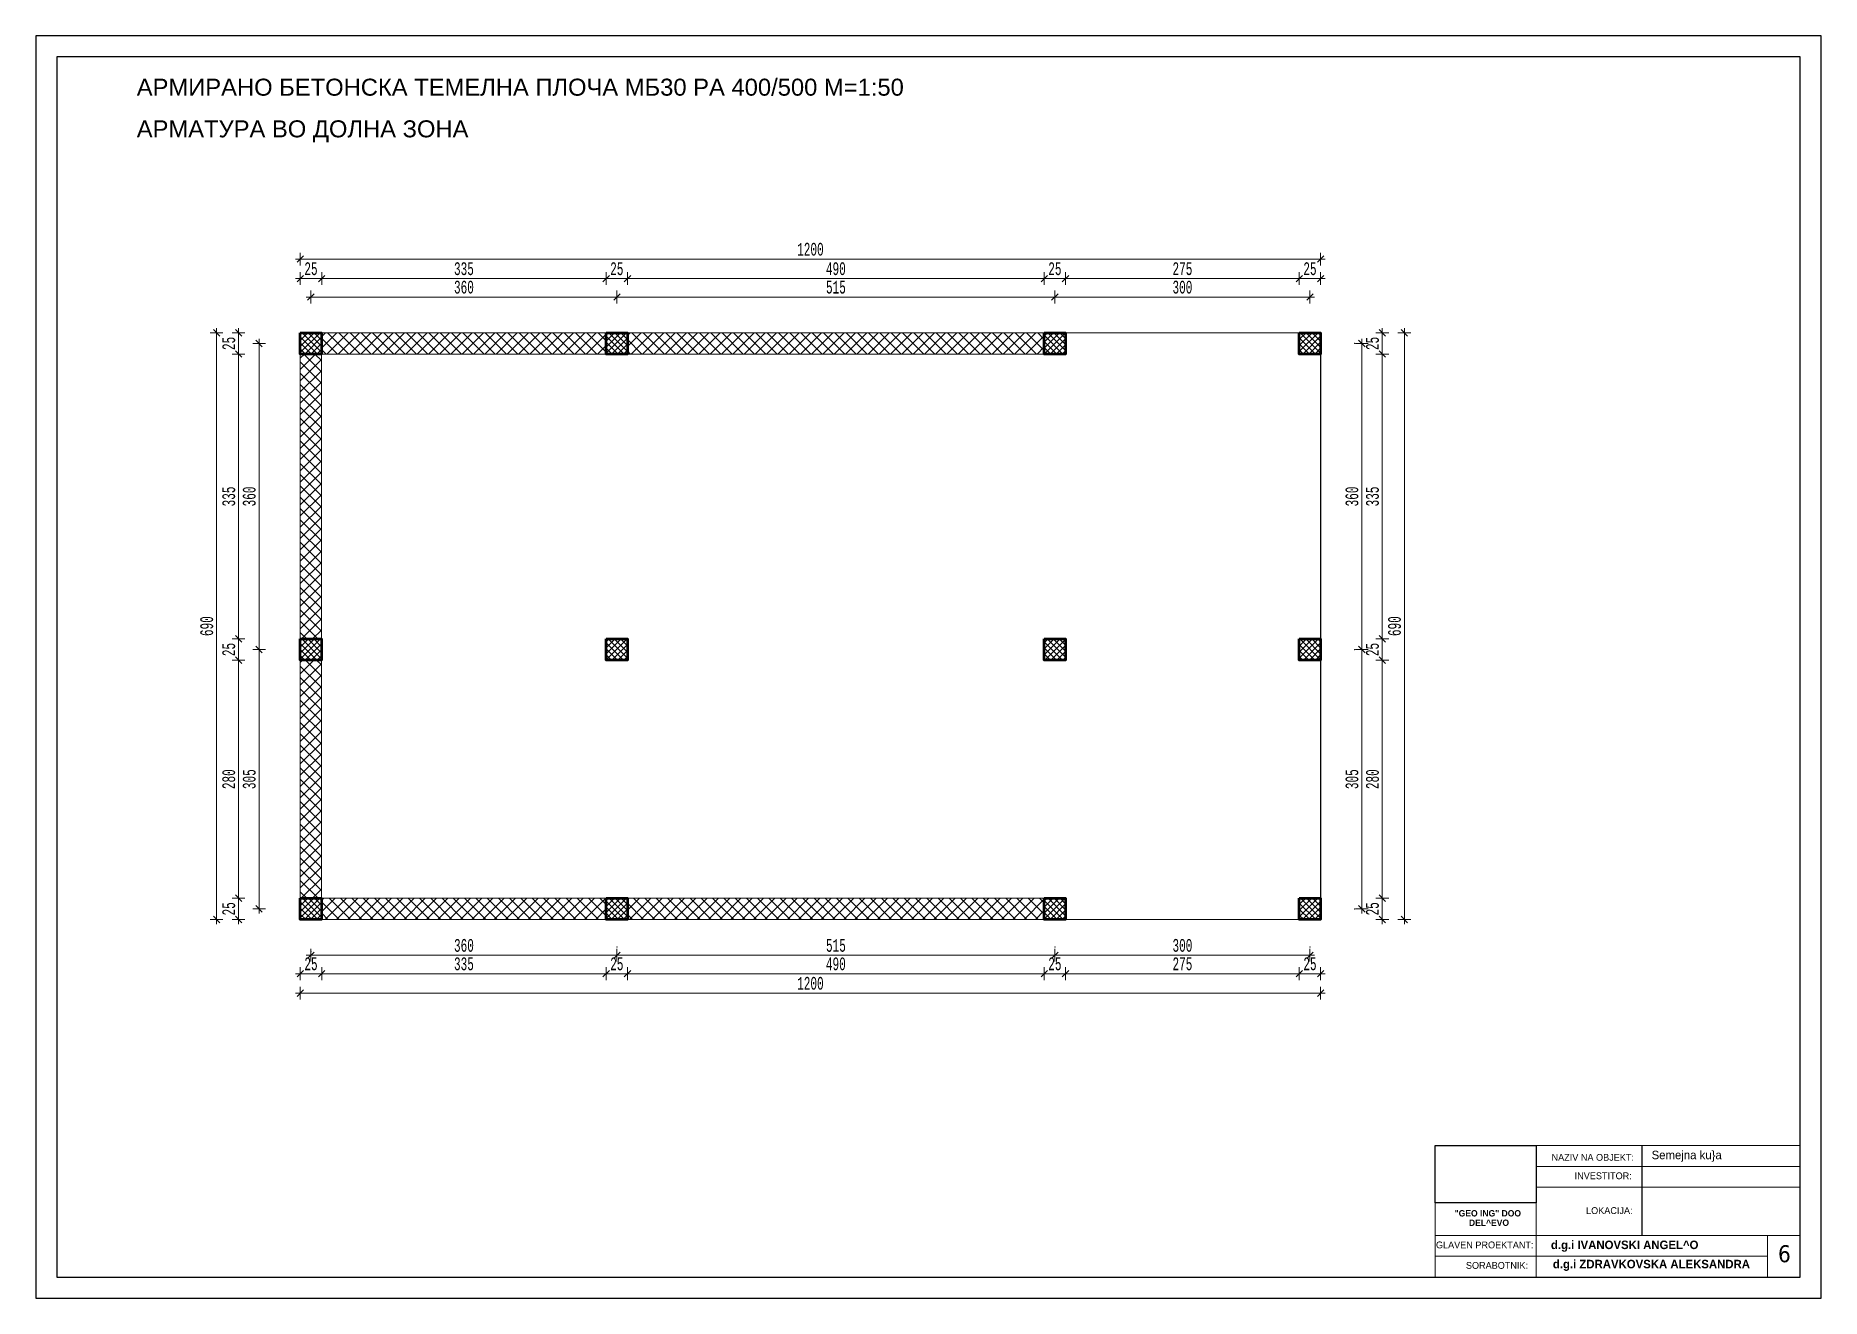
# Model space of a CAD drawing. Header units: inches. Extents: x -11900 to 13037, y 1089 to 2583.
# Drawn here: x -11900 to -9800, y 1098 to 2583 of the extents above; entities that cross this region are included whole.
import ezdxf

# ---------------------------------------------------------------- set-up
doc = ezdxf.new("R2010")
doc.units = ezdxf.units.IN
doc.header["$MEASUREMENT"] = 0
doc.linetypes.add('- Двойно прекъснати линии', pattern=[1093.611073, 529.166651, -211.666656, 141.111112, -211.666656])
for name, color, linetype in [('1 _ Плочи - Основни.Structural - Bearing', 7, 'Continuous'), ('6 _ - Конструктивни оси.Dimensioning', 7, 'Continuous'), ('PECAT', 7, 'Continuous'), ('Structural - Bearing', 7, 'Continuous'), ('text', 1, 'Continuous')]:
    doc.layers.add(name, color=color, linetype=linetype)
doc.layers.add('KOTI', color=150, linetype='Continuous', lineweight=9)
doc.layers.add('Pecat_Pen_No__1', color=7, linetype='Continuous', lineweight=13)
doc.layers.add('New_Structural - Bearing_Pen_No__8', color=7, linetype='Continuous', lineweight=35, true_color=0xa80f02)
doc.styles.add('GENERATED_STYLE_5', font='arialbd.ttf')
doc.styles.add('koti', font='monotxt.shx', dxfattribs={"width": 0.6, "height": 15})
doc.styles.add('MAKTIMS', font='', dxfattribs={"height": 20})
doc.styles.get("Standard").update_dxf_attribs({"font": 'arial.ttf'})
doc.styles.get('MAKTIMS').set_extended_font_data('MAC C Times')
doc.dimstyles.new('100', dxfattribs={"dimtxt": 15, "dimasz": 0.1, "dimexe": 0.18, "dimexo": 0.0625, "dimgap": 4, "dimtad": 1, "dimdec": 0, "dimzin": 12, "dimdsep": 46, "dimtxsty": 'koti', "dimblk": 'A$C321216CB', "dimcen": 0.09, "dimse1": 1, "dimse2": 1, "dimclrd": 256, "dimclrt": 256, "dimadec": 3, "dimazin": 0, "dimtfac": 1, "dimtdec": 0, "dimtix": 1, "dimtmove": 2, "dimatfit": 3, "dimldrblk": 'A$C321216CB', "dimfxl": 0.18, "dimtolj": 1, "dimtzin": 0, "dimlwd": -1, "dimarcsym": 0})
picture_1 = doc.add_image_def('image1.jpg', size_in_pixel=(1216, 687))
pattern_1 = [(45, (-1143.705, 2214.511), (-6.629126, 6.629126), []), (135, (-1143.705, 2214.511), (-6.629126, -6.629126), [])]

msp = doc.modelspace()

# ---------------------------------------------------------------- texts
at = {"layer": 'PECAT', "ltscale": 0.1, "insert": (-9851, 1160.2), "char_height": 20, "width": 45.6, "attachment_point": 1}
msp.add_mtext('{\\fTahoma|b0|i0|c0|p34;\\C0;6}', dxfattribs=at)
at = {"layer": 'Pecat_Pen_No__1', "linetype": 'Continuous', "style": 'GENERATED_STYLE_5'}
for s, insert, char_height, attachment_point in [('{\\fMAC C Swiss|b0|i0|c0|p34;NAZIV NA OBJEKT:}', (-10068.9, 1267.5), 8, 2), ('{\\fMAC C Swiss|b0|i0|c0|p34;Semejna ku\\}a}', (-9999.7, 1271.3), 10, 1), ('{\\fMAC C Swiss|b0|i0|c0|p34;LOKACIJA:}', (-10049.4, 1204.9), 8, 2)]:
    msp.add_mtext(s, dxfattribs=dict(at, insert=insert, char_height=char_height, attachment_point=attachment_point))
for s, insert, char_height, width, attachment_point in [('{\\fMAC C Swiss|b0|i0|c0|p34;INVESTITOR:}', (-10056.6, 1245.8), 8, 94.063, 2), ('{\\fMAC C Swiss|b0|i0|c0|p34;GLAVEN PROEKTANT:}', (-10253.3, 1164.5), 8, 224.137, 1), ('{\\fMAC C Swiss|b1|i0|c0|p34;d.g.i IVANOVSKI ANGEL^ O }', (-10118.1, 1165.6), 10, 328.61, 1), ('{\\fMAC C Swiss|b0|i0|c0|p34;SORABOTNIK:}', (-10218.1, 1140.4), 8, 224.137, 1), ('\\pi-30,l40,t40;{\\fMAC C Swiss|b1|i0|c0|p34;d.g.i ZDRAVKOVSKA ALEKSANDRA   }', (-10125.8, 1143), 10, 328.61, 1)]:
    msp.add_mtext(s, dxfattribs=dict(at, insert=insert, char_height=char_height, width=width, attachment_point=attachment_point))
at = {"layer": 'Pecat_Pen_No__1', "linetype": 'Continuous', "insert": (-10192.3, 1192.1), "char_height": 7.5, "attachment_point": 5, "line_spacing_factor": 0.887159, "style": 'GENERATED_STYLE_5'}
msp.add_mtext('\\A1;{\\fMAC C Swiss|b1|i0|c0|p34;"GEO ING" DOO\\P DEL^ EVO}', dxfattribs=at)
at = {"layer": 'text', "char_height": 20, "width": 972.704, "attachment_point": 1, "style": 'MAKTIMS'}
for s, insert in [('\\A1;{\\fArial|b0|i0|c204|p34;АРМИРАНО БЕТОНСК\\fArial|b0|i0|c0|p34;A\\fArial|b0|i0|c204|p34; ТЕМЕЛНА ПЛОЧА МБ30 РА 400/500 \\fArial|b0|i0|c0|p34;M=1:50}', (-11781.3, 2532.2)), ('\\A1;{\\fArial|b0|i0|c204|p34;АРМАТУРА ВО ДОЛНА ЗОНА}', (-11781.3, 2483.2))]:
    msp.add_mtext(s, dxfattribs=dict(at, insert=insert))

# ---------------------------------------------------------------- blocks, each defined once
blk = doc.blocks.new('A$C321216CB')
for p, q in [((-54, 0), (54, 0)), ((-38, -38), (38, 38)), ((0, -75), (0, 75))]:
    blk.add_line(p, q)
blk = doc.blocks.new('*D500')
at = {"layer": 'Defpoints', "color": 0, "transparency": 16777216}
for p in [(-11661.5, 2220.8), (-11661.5, 1860.8), (-11637.4, 1860.8)]:
    blk.add_point(p, dxfattribs=at)
at = {"layer": 'KOTI', "transparency": 16777216}
blk.add_line((-11637.4, 2220.7), (-11637.4, 1860.9), dxfattribs=at)
at = {"layer": 'KOTI', "transparency": 16777216, "xscale": 0.1, "yscale": 0.1, "zscale": 0.1}
for p, rotation in [((-11637.4, 2220.8), 90), ((-11637.4, 1860.8), 270)]:
    blk.add_blockref('A$C321216CB', p, dxfattribs=dict(at, rotation=rotation))
at = {"layer": 'KOTI', "transparency": 16777216, "insert": (-11648.9, 2040.8), "char_height": 15, "attachment_point": 5, "rotation": 90, "style": 'koti'}
blk.add_mtext('\\A1;360', dxfattribs=at)
blk = doc.blocks.new('*D501')
at = {"layer": 'Defpoints', "color": 0, "transparency": 16777216}
for p in [(-11589, 2208.3), (-11661.5, 1873.3), (-11589, 1873.3)]:
    blk.add_point(p, dxfattribs=at)
at = {"layer": 'KOTI', "transparency": 16777216}
blk.add_line((-11661.5, 2208.2), (-11661.5, 1873.4), dxfattribs=at)
at = {"layer": 'KOTI', "transparency": 16777216, "xscale": 0.1, "yscale": 0.1, "zscale": 0.1}
for p, rotation in [((-11661.5, 2208.3), 90), ((-11661.5, 1873.3), 270)]:
    blk.add_blockref('A$C321216CB', p, dxfattribs=dict(at, rotation=rotation))
at = {"layer": 'KOTI', "transparency": 16777216, "insert": (-11673, 2040.8), "char_height": 15, "attachment_point": 5, "rotation": 90, "style": 'koti'}
blk.add_mtext('\\A1;335', dxfattribs=at)
blk = doc.blocks.new('*D502')
at = {"layer": 'Defpoints', "color": 0, "transparency": 16777216}
for p in [(-11589, 1873.3), (-11661.5, 1848.3), (-11589, 1848.3)]:
    blk.add_point(p, dxfattribs=at)
at = {"layer": 'KOTI', "transparency": 16777216}
blk.add_line((-11661.5, 1873.2), (-11661.5, 1848.4), dxfattribs=at)
at = {"layer": 'KOTI', "transparency": 16777216, "xscale": 0.1, "yscale": 0.1, "zscale": 0.1}
for p, rotation in [((-11661.5, 1873.3), 90), ((-11661.5, 1848.3), 270)]:
    blk.add_blockref('A$C321216CB', p, dxfattribs=dict(at, rotation=rotation))
at = {"layer": 'KOTI', "transparency": 16777216, "insert": (-11673, 1860.8), "char_height": 15, "attachment_point": 5, "rotation": 90, "style": 'koti'}
blk.add_mtext('\\A1;25', dxfattribs=at)
blk = doc.blocks.new('*D503')
at = {"layer": 'Defpoints', "color": 0, "transparency": 16777216}
for p in [(-11589, 1848.3), (-11661.5, 1568.3), (-11589, 1568.3)]:
    blk.add_point(p, dxfattribs=at)
at = {"layer": 'KOTI', "transparency": 16777216}
blk.add_line((-11661.5, 1848.2), (-11661.5, 1568.4), dxfattribs=at)
at = {"layer": 'KOTI', "transparency": 16777216, "xscale": 0.1, "yscale": 0.1, "zscale": 0.1}
for p, rotation in [((-11661.5, 1848.3), 90), ((-11661.5, 1568.3), 270)]:
    blk.add_blockref('A$C321216CB', p, dxfattribs=dict(at, rotation=rotation))
at = {"layer": 'KOTI', "transparency": 16777216, "insert": (-11673, 1708.3), "char_height": 15, "attachment_point": 5, "rotation": 90, "style": 'koti'}
blk.add_mtext('\\A1;280', dxfattribs=at)
blk = doc.blocks.new('*D504')
at = {"layer": 'Defpoints', "color": 0, "transparency": 16777216}
for p in [(-11589, 1568.3), (-11661.5, 1543.3), (-11589, 1543.3)]:
    blk.add_point(p, dxfattribs=at)
at = {"layer": 'KOTI', "transparency": 16777216}
blk.add_line((-11661.5, 1568.2), (-11661.5, 1543.4), dxfattribs=at)
at = {"layer": 'KOTI', "transparency": 16777216, "xscale": 0.1, "yscale": 0.1, "zscale": 0.1}
for p, rotation in [((-11661.5, 1568.3), 90), ((-11661.5, 1543.3), 270)]:
    blk.add_blockref('A$C321216CB', p, dxfattribs=dict(at, rotation=rotation))
at = {"layer": 'KOTI', "transparency": 16777216, "insert": (-11673, 1555.8), "char_height": 15, "attachment_point": 5, "rotation": 90, "style": 'koti'}
blk.add_mtext('\\A1;25', dxfattribs=at)
blk = doc.blocks.new('*D505')
at = {"layer": 'Defpoints', "color": 0, "transparency": 16777216}
for p in [(-11589, 2233.3), (-11687.4, 1543.3), (-11589, 1543.3)]:
    blk.add_point(p, dxfattribs=at)
at = {"layer": 'KOTI', "transparency": 16777216}
blk.add_line((-11687.4, 2233.2), (-11687.4, 1543.4), dxfattribs=at)
at = {"layer": 'KOTI', "transparency": 16777216, "xscale": 0.1, "yscale": 0.1, "zscale": 0.1}
for p, rotation in [((-11687.4, 2233.3), 90), ((-11687.4, 1543.3), 270)]:
    blk.add_blockref('A$C321216CB', p, dxfattribs=dict(at, rotation=rotation))
at = {"layer": 'KOTI', "transparency": 16777216, "insert": (-11698.9, 1888.3), "char_height": 15, "attachment_point": 5, "rotation": 90, "style": 'koti'}
blk.add_mtext('\\A1;690', dxfattribs=at)
blk = doc.blocks.new('*D506')
at = {"layer": 'Defpoints', "color": 0, "transparency": 16777216}
for p in [(-11216.5, 2275.4), (-11576.5, 2253.3), (-11216.5, 2253.3)]:
    blk.add_point(p, dxfattribs=at)
at = {"layer": 'KOTI', "transparency": 16777216}
blk.add_line((-11576.4, 2275.4), (-11216.6, 2275.4), dxfattribs=at)
at = {"layer": 'KOTI', "transparency": 16777216, "xscale": 0.1, "yscale": 0.1, "zscale": 0.1, "rotation": 180}
blk.add_blockref('A$C321216CB', (-11576.5, 2275.4), dxfattribs=at)
at = {"layer": 'KOTI', "transparency": 16777216, "xscale": 0.1, "yscale": 0.1, "zscale": 0.1}
blk.add_blockref('A$C321216CB', (-11216.5, 2275.4), dxfattribs=at)
at = {"layer": 'KOTI', "transparency": 16777216, "insert": (-11396.5, 2286.9), "char_height": 15, "attachment_point": 5, "style": 'koti'}
blk.add_mtext('\\A1;360', dxfattribs=at)
blk = doc.blocks.new('*D507')
at = {"layer": 'Defpoints', "color": 0, "transparency": 16777216}
for p in [(-10701.5, 2275.4), (-11216.5, 2253.3), (-10701.5, 2253.3)]:
    blk.add_point(p, dxfattribs=at)
at = {"layer": 'KOTI', "transparency": 16777216}
blk.add_line((-11216.4, 2275.4), (-10701.6, 2275.4), dxfattribs=at)
at = {"layer": 'KOTI', "transparency": 16777216, "xscale": 0.1, "yscale": 0.1, "zscale": 0.1, "rotation": 180}
blk.add_blockref('A$C321216CB', (-11216.5, 2275.4), dxfattribs=at)
at = {"layer": 'KOTI', "transparency": 16777216, "xscale": 0.1, "yscale": 0.1, "zscale": 0.1}
blk.add_blockref('A$C321216CB', (-10701.5, 2275.4), dxfattribs=at)
at = {"layer": 'KOTI', "transparency": 16777216, "insert": (-10959, 2286.9), "char_height": 15, "attachment_point": 5, "style": 'koti'}
blk.add_mtext('\\A1;515', dxfattribs=at)
blk = doc.blocks.new('*D508')
at = {"layer": 'Defpoints', "color": 0, "transparency": 16777216}
for p in [(-11563.8, 2297.1), (-11589, 2233.3), (-11563.8, 2233.3)]:
    blk.add_point(p, dxfattribs=at)
at = {"layer": 'KOTI', "transparency": 16777216}
blk.add_line((-11588.9, 2297.1), (-11563.9, 2297.1), dxfattribs=at)
at = {"layer": 'KOTI', "transparency": 16777216, "xscale": 0.1, "yscale": 0.1, "zscale": 0.1, "rotation": 180}
blk.add_blockref('A$C321216CB', (-11589, 2297.1), dxfattribs=at)
at = {"layer": 'KOTI', "transparency": 16777216, "xscale": 0.1, "yscale": 0.1, "zscale": 0.1}
blk.add_blockref('A$C321216CB', (-11563.8, 2297.1), dxfattribs=at)
at = {"layer": 'KOTI', "transparency": 16777216, "insert": (-11576.4, 2308.6), "char_height": 15, "attachment_point": 5, "style": 'koti'}
blk.add_mtext('\\A1;25', dxfattribs=at)
blk = doc.blocks.new('*D509')
at = {"layer": 'Defpoints', "color": 0, "transparency": 16777216}
for p in [(-11229.2, 2297.1), (-11563.8, 2233.3), (-11229.2, 2233.3)]:
    blk.add_point(p, dxfattribs=at)
at = {"layer": 'KOTI', "transparency": 16777216}
blk.add_line((-11563.7, 2297.1), (-11229.3, 2297.1), dxfattribs=at)
at = {"layer": 'KOTI', "transparency": 16777216, "xscale": 0.1, "yscale": 0.1, "zscale": 0.1, "rotation": 180}
blk.add_blockref('A$C321216CB', (-11563.8, 2297.1), dxfattribs=at)
at = {"layer": 'KOTI', "transparency": 16777216, "xscale": 0.1, "yscale": 0.1, "zscale": 0.1}
blk.add_blockref('A$C321216CB', (-11229.2, 2297.1), dxfattribs=at)
at = {"layer": 'KOTI', "transparency": 16777216, "insert": (-11396.5, 2308.6), "char_height": 15, "attachment_point": 5, "style": 'koti'}
blk.add_mtext('\\A1;335', dxfattribs=at)
blk = doc.blocks.new('*D510')
at = {"layer": 'Defpoints', "color": 0, "transparency": 16777216}
for p in [(-11204.2, 2297.1), (-11229.2, 2233.3), (-11204.2, 2233.3)]:
    blk.add_point(p, dxfattribs=at)
at = {"layer": 'KOTI', "transparency": 16777216}
blk.add_line((-11229.1, 2297.1), (-11204.3, 2297.1), dxfattribs=at)
at = {"layer": 'KOTI', "transparency": 16777216, "xscale": 0.1, "yscale": 0.1, "zscale": 0.1, "rotation": 180}
blk.add_blockref('A$C321216CB', (-11229.2, 2297.1), dxfattribs=at)
at = {"layer": 'KOTI', "transparency": 16777216, "xscale": 0.1, "yscale": 0.1, "zscale": 0.1}
blk.add_blockref('A$C321216CB', (-11204.2, 2297.1), dxfattribs=at)
at = {"layer": 'KOTI', "transparency": 16777216, "insert": (-11216.7, 2308.6), "char_height": 15, "attachment_point": 5, "style": 'koti'}
blk.add_mtext('\\A1;25', dxfattribs=at)
blk = doc.blocks.new('*D511')
at = {"layer": 'Defpoints', "color": 0, "transparency": 16777216}
for p in [(-10714, 2297.1), (-11204.2, 2233.3), (-10714, 2233.3)]:
    blk.add_point(p, dxfattribs=at)
at = {"layer": 'KOTI', "transparency": 16777216}
blk.add_line((-11204.1, 2297.1), (-10714.1, 2297.1), dxfattribs=at)
at = {"layer": 'KOTI', "transparency": 16777216, "xscale": 0.1, "yscale": 0.1, "zscale": 0.1, "rotation": 180}
blk.add_blockref('A$C321216CB', (-11204.2, 2297.1), dxfattribs=at)
at = {"layer": 'KOTI', "transparency": 16777216, "xscale": 0.1, "yscale": 0.1, "zscale": 0.1}
blk.add_blockref('A$C321216CB', (-10714, 2297.1), dxfattribs=at)
at = {"layer": 'KOTI', "transparency": 16777216, "insert": (-10959.1, 2308.6), "char_height": 15, "attachment_point": 5, "style": 'koti'}
blk.add_mtext('\\A1;490', dxfattribs=at)
blk = doc.blocks.new('*D512')
at = {"layer": 'Defpoints', "color": 0, "transparency": 16777216}
for p in [(-10689, 2297.1), (-10714, 2233.3), (-10689, 2233.3)]:
    blk.add_point(p, dxfattribs=at)
at = {"layer": 'KOTI', "transparency": 16777216}
blk.add_line((-10713.9, 2297.1), (-10689.1, 2297.1), dxfattribs=at)
at = {"layer": 'KOTI', "transparency": 16777216, "xscale": 0.1, "yscale": 0.1, "zscale": 0.1, "rotation": 180}
blk.add_blockref('A$C321216CB', (-10714, 2297.1), dxfattribs=at)
at = {"layer": 'KOTI', "transparency": 16777216, "xscale": 0.1, "yscale": 0.1, "zscale": 0.1}
blk.add_blockref('A$C321216CB', (-10689, 2297.1), dxfattribs=at)
at = {"layer": 'KOTI', "transparency": 16777216, "insert": (-10701.5, 2308.6), "char_height": 15, "attachment_point": 5, "style": 'koti'}
blk.add_mtext('\\A1;25', dxfattribs=at)
blk = doc.blocks.new('*D513')
at = {"layer": 'Defpoints', "color": 0, "transparency": 16777216}
for p in [(-10401.5, 2275.4), (-10701.5, 2253.3), (-10401.5, 2233.3)]:
    blk.add_point(p, dxfattribs=at)
at = {"layer": 'KOTI', "transparency": 16777216}
blk.add_line((-10701.4, 2275.4), (-10401.6, 2275.4), dxfattribs=at)
at = {"layer": 'KOTI', "transparency": 16777216, "xscale": 0.1, "yscale": 0.1, "zscale": 0.1, "rotation": 180}
blk.add_blockref('A$C321216CB', (-10701.5, 2275.4), dxfattribs=at)
at = {"layer": 'KOTI', "transparency": 16777216, "xscale": 0.1, "yscale": 0.1, "zscale": 0.1}
blk.add_blockref('A$C321216CB', (-10401.5, 2275.4), dxfattribs=at)
at = {"layer": 'KOTI', "transparency": 16777216, "insert": (-10551.5, 2286.9), "char_height": 15, "attachment_point": 5, "style": 'koti'}
blk.add_mtext('\\A1;300', dxfattribs=at)
blk = doc.blocks.new('*D514')
at = {"layer": 'Defpoints', "color": 0, "transparency": 16777216}
for p in [(-10414, 2297.1), (-10689, 2233.3), (-10414, 2233.3)]:
    blk.add_point(p, dxfattribs=at)
at = {"layer": 'KOTI', "transparency": 16777216}
blk.add_line((-10688.9, 2297.1), (-10414.1, 2297.1), dxfattribs=at)
at = {"layer": 'KOTI', "transparency": 16777216, "xscale": 0.1, "yscale": 0.1, "zscale": 0.1, "rotation": 180}
blk.add_blockref('A$C321216CB', (-10689, 2297.1), dxfattribs=at)
at = {"layer": 'KOTI', "transparency": 16777216, "xscale": 0.1, "yscale": 0.1, "zscale": 0.1}
blk.add_blockref('A$C321216CB', (-10414, 2297.1), dxfattribs=at)
at = {"layer": 'KOTI', "transparency": 16777216, "insert": (-10551.5, 2308.6), "char_height": 15, "attachment_point": 5, "style": 'koti'}
blk.add_mtext('\\A1;275', dxfattribs=at)
blk = doc.blocks.new('*D515')
at = {"layer": 'Defpoints', "color": 0, "transparency": 16777216}
for p in [(-10389, 2297.1), (-10414, 2233.3), (-10389, 2233.3)]:
    blk.add_point(p, dxfattribs=at)
at = {"layer": 'KOTI', "transparency": 16777216}
blk.add_line((-10413.9, 2297.1), (-10389.1, 2297.1), dxfattribs=at)
at = {"layer": 'KOTI', "transparency": 16777216, "xscale": 0.1, "yscale": 0.1, "zscale": 0.1, "rotation": 180}
blk.add_blockref('A$C321216CB', (-10414, 2297.1), dxfattribs=at)
at = {"layer": 'KOTI', "transparency": 16777216, "xscale": 0.1, "yscale": 0.1, "zscale": 0.1}
blk.add_blockref('A$C321216CB', (-10389, 2297.1), dxfattribs=at)
at = {"layer": 'KOTI', "transparency": 16777216, "insert": (-10401.5, 2308.6), "char_height": 15, "attachment_point": 5, "style": 'koti'}
blk.add_mtext('\\A1;25', dxfattribs=at)
blk = doc.blocks.new('*D516')
at = {"layer": 'Defpoints', "color": 0, "transparency": 16777216}
for p in [(-10389, 2320), (-11589, 2233.3), (-10389, 2233.3)]:
    blk.add_point(p, dxfattribs=at)
at = {"layer": 'KOTI', "transparency": 16777216}
blk.add_line((-11588.9, 2320), (-10389.1, 2320), dxfattribs=at)
at = {"layer": 'KOTI', "transparency": 16777216, "xscale": 0.1, "yscale": 0.1, "zscale": 0.1, "rotation": 180}
blk.add_blockref('A$C321216CB', (-11589, 2320), dxfattribs=at)
at = {"layer": 'KOTI', "transparency": 16777216, "xscale": 0.1, "yscale": 0.1, "zscale": 0.1}
blk.add_blockref('A$C321216CB', (-10389, 2320), dxfattribs=at)
at = {"layer": 'KOTI', "transparency": 16777216, "insert": (-10989, 2331.5), "char_height": 15, "attachment_point": 5, "style": 'koti'}
blk.add_mtext('\\A1;1200', dxfattribs=at)
blk = doc.blocks.new('*D517')
at = {"layer": 'Defpoints', "color": 0, "transparency": 16777216}
for p in [(-11576.5, 1523.3), (-11216.5, 1523.3), (-11216.5, 1501.2)]:
    blk.add_point(p, dxfattribs=at)
at = {"layer": 'KOTI', "transparency": 16777216}
blk.add_line((-11576.4, 1501.2), (-11216.6, 1501.2), dxfattribs=at)
at = {"layer": 'KOTI', "transparency": 16777216, "xscale": 0.1, "yscale": 0.1, "zscale": 0.1, "rotation": 180}
blk.add_blockref('A$C321216CB', (-11576.5, 1501.2), dxfattribs=at)
at = {"layer": 'KOTI', "transparency": 16777216, "xscale": 0.1, "yscale": 0.1, "zscale": 0.1}
blk.add_blockref('A$C321216CB', (-11216.5, 1501.2), dxfattribs=at)
at = {"layer": 'KOTI', "transparency": 16777216, "insert": (-11396.5, 1512.7), "char_height": 15, "attachment_point": 5, "style": 'koti'}
blk.add_mtext('\\A1;360', dxfattribs=at)
blk = doc.blocks.new('*D518')
at = {"layer": 'Defpoints', "color": 0, "transparency": 16777216}
for p in [(-11216.5, 1523.3), (-10701.5, 1523.3), (-10701.5, 1501.2)]:
    blk.add_point(p, dxfattribs=at)
at = {"layer": 'KOTI', "transparency": 16777216}
blk.add_line((-11216.4, 1501.2), (-10701.6, 1501.2), dxfattribs=at)
at = {"layer": 'KOTI', "transparency": 16777216, "xscale": 0.1, "yscale": 0.1, "zscale": 0.1, "rotation": 180}
blk.add_blockref('A$C321216CB', (-11216.5, 1501.2), dxfattribs=at)
at = {"layer": 'KOTI', "transparency": 16777216, "xscale": 0.1, "yscale": 0.1, "zscale": 0.1}
blk.add_blockref('A$C321216CB', (-10701.5, 1501.2), dxfattribs=at)
at = {"layer": 'KOTI', "transparency": 16777216, "insert": (-10959, 1512.7), "char_height": 15, "attachment_point": 5, "style": 'koti'}
blk.add_mtext('\\A1;515', dxfattribs=at)
blk = doc.blocks.new('*D519')
at = {"layer": 'Defpoints', "color": 0, "transparency": 16777216}
for p in [(-11589, 1543.3), (-11563.8, 1543.3), (-11563.8, 1479.5)]:
    blk.add_point(p, dxfattribs=at)
at = {"layer": 'KOTI', "transparency": 16777216}
blk.add_line((-11588.9, 1479.5), (-11563.9, 1479.5), dxfattribs=at)
at = {"layer": 'KOTI', "transparency": 16777216, "xscale": 0.1, "yscale": 0.1, "zscale": 0.1, "rotation": 180}
blk.add_blockref('A$C321216CB', (-11589, 1479.5), dxfattribs=at)
at = {"layer": 'KOTI', "transparency": 16777216, "xscale": 0.1, "yscale": 0.1, "zscale": 0.1}
blk.add_blockref('A$C321216CB', (-11563.8, 1479.5), dxfattribs=at)
at = {"layer": 'KOTI', "transparency": 16777216, "insert": (-11576.4, 1491), "char_height": 15, "attachment_point": 5, "style": 'koti'}
blk.add_mtext('\\A1;25', dxfattribs=at)
blk = doc.blocks.new('*D520')
at = {"layer": 'Defpoints', "color": 0, "transparency": 16777216}
for p in [(-11563.8, 1543.3), (-11229.2, 1543.3), (-11229.2, 1479.5)]:
    blk.add_point(p, dxfattribs=at)
at = {"layer": 'KOTI', "transparency": 16777216}
blk.add_line((-11563.7, 1479.5), (-11229.3, 1479.5), dxfattribs=at)
at = {"layer": 'KOTI', "transparency": 16777216, "xscale": 0.1, "yscale": 0.1, "zscale": 0.1, "rotation": 180}
blk.add_blockref('A$C321216CB', (-11563.8, 1479.5), dxfattribs=at)
at = {"layer": 'KOTI', "transparency": 16777216, "xscale": 0.1, "yscale": 0.1, "zscale": 0.1}
blk.add_blockref('A$C321216CB', (-11229.2, 1479.5), dxfattribs=at)
at = {"layer": 'KOTI', "transparency": 16777216, "insert": (-11396.5, 1491), "char_height": 15, "attachment_point": 5, "style": 'koti'}
blk.add_mtext('\\A1;335', dxfattribs=at)
blk = doc.blocks.new('*D521')
at = {"layer": 'Defpoints', "color": 0, "transparency": 16777216}
for p in [(-11229.2, 1543.3), (-11204.2, 1543.3), (-11204.2, 1479.5)]:
    blk.add_point(p, dxfattribs=at)
at = {"layer": 'KOTI', "transparency": 16777216}
blk.add_line((-11229.1, 1479.5), (-11204.3, 1479.5), dxfattribs=at)
at = {"layer": 'KOTI', "transparency": 16777216, "xscale": 0.1, "yscale": 0.1, "zscale": 0.1, "rotation": 180}
blk.add_blockref('A$C321216CB', (-11229.2, 1479.5), dxfattribs=at)
at = {"layer": 'KOTI', "transparency": 16777216, "xscale": 0.1, "yscale": 0.1, "zscale": 0.1}
blk.add_blockref('A$C321216CB', (-11204.2, 1479.5), dxfattribs=at)
at = {"layer": 'KOTI', "transparency": 16777216, "insert": (-11216.7, 1491), "char_height": 15, "attachment_point": 5, "style": 'koti'}
blk.add_mtext('\\A1;25', dxfattribs=at)
blk = doc.blocks.new('*D522')
at = {"layer": 'Defpoints', "color": 0, "transparency": 16777216}
for p in [(-11204.2, 1543.3), (-10714, 1543.3), (-10714, 1479.5)]:
    blk.add_point(p, dxfattribs=at)
at = {"layer": 'KOTI', "transparency": 16777216}
blk.add_line((-11204.1, 1479.5), (-10714.1, 1479.5), dxfattribs=at)
at = {"layer": 'KOTI', "transparency": 16777216, "xscale": 0.1, "yscale": 0.1, "zscale": 0.1, "rotation": 180}
blk.add_blockref('A$C321216CB', (-11204.2, 1479.5), dxfattribs=at)
at = {"layer": 'KOTI', "transparency": 16777216, "xscale": 0.1, "yscale": 0.1, "zscale": 0.1}
blk.add_blockref('A$C321216CB', (-10714, 1479.5), dxfattribs=at)
at = {"layer": 'KOTI', "transparency": 16777216, "insert": (-10959.1, 1491), "char_height": 15, "attachment_point": 5, "style": 'koti'}
blk.add_mtext('\\A1;490', dxfattribs=at)
blk = doc.blocks.new('*D523')
at = {"layer": 'Defpoints', "color": 0, "transparency": 16777216}
for p in [(-10714, 1543.3), (-10689, 1543.3), (-10689, 1479.5)]:
    blk.add_point(p, dxfattribs=at)
at = {"layer": 'KOTI', "transparency": 16777216}
blk.add_line((-10713.9, 1479.5), (-10689.1, 1479.5), dxfattribs=at)
at = {"layer": 'KOTI', "transparency": 16777216, "xscale": 0.1, "yscale": 0.1, "zscale": 0.1, "rotation": 180}
blk.add_blockref('A$C321216CB', (-10714, 1479.5), dxfattribs=at)
at = {"layer": 'KOTI', "transparency": 16777216, "xscale": 0.1, "yscale": 0.1, "zscale": 0.1}
blk.add_blockref('A$C321216CB', (-10689, 1479.5), dxfattribs=at)
at = {"layer": 'KOTI', "transparency": 16777216, "insert": (-10701.5, 1491), "char_height": 15, "attachment_point": 5, "style": 'koti'}
blk.add_mtext('\\A1;25', dxfattribs=at)
blk = doc.blocks.new('*D524')
at = {"layer": 'Defpoints', "color": 0, "transparency": 16777216}
for p in [(-10401.5, 1543.3), (-10701.5, 1523.3), (-10401.5, 1501.2)]:
    blk.add_point(p, dxfattribs=at)
at = {"layer": 'KOTI', "transparency": 16777216}
blk.add_line((-10701.4, 1501.2), (-10401.6, 1501.2), dxfattribs=at)
at = {"layer": 'KOTI', "transparency": 16777216, "xscale": 0.1, "yscale": 0.1, "zscale": 0.1, "rotation": 180}
blk.add_blockref('A$C321216CB', (-10701.5, 1501.2), dxfattribs=at)
at = {"layer": 'KOTI', "transparency": 16777216, "xscale": 0.1, "yscale": 0.1, "zscale": 0.1}
blk.add_blockref('A$C321216CB', (-10401.5, 1501.2), dxfattribs=at)
at = {"layer": 'KOTI', "transparency": 16777216, "insert": (-10551.5, 1512.7), "char_height": 15, "attachment_point": 5, "style": 'koti'}
blk.add_mtext('\\A1;300', dxfattribs=at)
blk = doc.blocks.new('*D525')
at = {"layer": 'Defpoints', "color": 0, "transparency": 16777216}
for p in [(-10689, 1543.3), (-10414, 1543.3), (-10414, 1479.5)]:
    blk.add_point(p, dxfattribs=at)
at = {"layer": 'KOTI', "transparency": 16777216}
blk.add_line((-10688.9, 1479.5), (-10414.1, 1479.5), dxfattribs=at)
at = {"layer": 'KOTI', "transparency": 16777216, "xscale": 0.1, "yscale": 0.1, "zscale": 0.1, "rotation": 180}
blk.add_blockref('A$C321216CB', (-10689, 1479.5), dxfattribs=at)
at = {"layer": 'KOTI', "transparency": 16777216, "xscale": 0.1, "yscale": 0.1, "zscale": 0.1}
blk.add_blockref('A$C321216CB', (-10414, 1479.5), dxfattribs=at)
at = {"layer": 'KOTI', "transparency": 16777216, "insert": (-10551.5, 1491), "char_height": 15, "attachment_point": 5, "style": 'koti'}
blk.add_mtext('\\A1;275', dxfattribs=at)
blk = doc.blocks.new('*D526')
at = {"layer": 'Defpoints', "color": 0, "transparency": 16777216}
for p in [(-10414, 1543.3), (-10389, 1543.3), (-10389, 1479.5)]:
    blk.add_point(p, dxfattribs=at)
at = {"layer": 'KOTI', "transparency": 16777216}
blk.add_line((-10413.9, 1479.5), (-10389.1, 1479.5), dxfattribs=at)
at = {"layer": 'KOTI', "transparency": 16777216, "xscale": 0.1, "yscale": 0.1, "zscale": 0.1, "rotation": 180}
blk.add_blockref('A$C321216CB', (-10414, 1479.5), dxfattribs=at)
at = {"layer": 'KOTI', "transparency": 16777216, "xscale": 0.1, "yscale": 0.1, "zscale": 0.1}
blk.add_blockref('A$C321216CB', (-10389, 1479.5), dxfattribs=at)
at = {"layer": 'KOTI', "transparency": 16777216, "insert": (-10401.5, 1491), "char_height": 15, "attachment_point": 5, "style": 'koti'}
blk.add_mtext('\\A1;25', dxfattribs=at)
blk = doc.blocks.new('*D527')
at = {"layer": 'Defpoints', "color": 0, "transparency": 16777216}
for p in [(-11589, 1543.3), (-10389, 1543.3), (-10389, 1456.6)]:
    blk.add_point(p, dxfattribs=at)
at = {"layer": 'KOTI', "transparency": 16777216}
blk.add_line((-11588.9, 1456.6), (-10389.1, 1456.6), dxfattribs=at)
at = {"layer": 'KOTI', "transparency": 16777216, "xscale": 0.1, "yscale": 0.1, "zscale": 0.1, "rotation": 180}
blk.add_blockref('A$C321216CB', (-11589, 1456.6), dxfattribs=at)
at = {"layer": 'KOTI', "transparency": 16777216, "xscale": 0.1, "yscale": 0.1, "zscale": 0.1}
blk.add_blockref('A$C321216CB', (-10389, 1456.6), dxfattribs=at)
at = {"layer": 'KOTI', "transparency": 16777216, "insert": (-10989, 1468.1), "char_height": 15, "attachment_point": 5, "style": 'koti'}
blk.add_mtext('\\A1;1200', dxfattribs=at)
blk = doc.blocks.new('*D528')
at = {"layer": 'Defpoints', "color": 0, "transparency": 16777216}
for p in [(-11661.5, 1860.8), (-11637.4, 1555.8), (-11613.6, 1555.8)]:
    blk.add_point(p, dxfattribs=at)
at = {"layer": 'KOTI', "transparency": 16777216}
blk.add_line((-11637.4, 1860.7), (-11637.4, 1555.9), dxfattribs=at)
at = {"layer": 'KOTI', "transparency": 16777216, "xscale": 0.1, "yscale": 0.1, "zscale": 0.1}
for p, rotation in [((-11637.4, 1860.8), 90), ((-11637.4, 1555.8), 270)]:
    blk.add_blockref('A$C321216CB', p, dxfattribs=dict(at, rotation=rotation))
at = {"layer": 'KOTI', "transparency": 16777216, "insert": (-11648.9, 1708.3), "char_height": 15, "attachment_point": 5, "rotation": 90, "style": 'koti'}
blk.add_mtext('\\A1;305', dxfattribs=at)
blk = doc.blocks.new('A$C64DE500B')
at = {"layer": 'Structural - Bearing', "linetype": 'Continuous', "lineweight": 13}
h = blk.add_hatch(dxfattribs=at)
h.set_pattern_fill('1_БЕТОН_СГЛОБЯЕМИ_ЕЛЕМЕН_E7', color=256, scale=0.05, style=0, pattern_type=2)
h.set_pattern_definition([(45, (-5686.0305, -103.5566), (-3.5355335, 3.5355335), []), (135, (-5686.0305, -103.5566), (3.5355335, 3.5355335), [])])
h.paths.add_polyline_path([(25, 0), (25, 25), (0, 25), (0, 0)])
at = {"layer": 'New_Structural - Bearing_Pen_No__8', "color": 14, "linetype": 'Continuous', "lineweight": 50, "true_color": 0xa80f02}
blk.add_lwpolyline([(0, 25), (25, 25), (25, 0), (0, 0), (0, 25)], dxfattribs=at)
blk = doc.blocks.new('*D541')
at = {"layer": 'Defpoints', "color": 0, "transparency": 16777216}
for p in [(-10316.4, 2220.8), (-10340.5, 1860.8), (-10316.4, 1860.8)]:
    blk.add_point(p, dxfattribs=at)
at = {"layer": 'KOTI', "transparency": 16777216}
blk.add_line((-10340.5, 2220.7), (-10340.5, 1860.9), dxfattribs=at)
at = {"layer": 'KOTI', "transparency": 16777216, "xscale": 0.1, "yscale": 0.1, "zscale": 0.1}
for p, rotation in [((-10340.5, 2220.8), 90), ((-10340.5, 1860.8), 270)]:
    blk.add_blockref('A$C321216CB', p, dxfattribs=dict(at, rotation=rotation))
at = {"layer": 'KOTI', "transparency": 16777216, "insert": (-10352, 2040.8), "char_height": 15, "attachment_point": 5, "rotation": 90, "style": 'koti'}
blk.add_mtext('\\A1;360', dxfattribs=at)
blk = doc.blocks.new('*D542')
at = {"layer": 'Defpoints', "color": 0, "transparency": 16777216}
for p in [(-10389, 2208.3), (-10389, 1873.3), (-10316.4, 1873.3)]:
    blk.add_point(p, dxfattribs=at)
at = {"layer": 'KOTI', "transparency": 16777216}
blk.add_line((-10316.4, 2208.2), (-10316.4, 1873.4), dxfattribs=at)
at = {"layer": 'KOTI', "transparency": 16777216, "xscale": 0.1, "yscale": 0.1, "zscale": 0.1}
for p, rotation in [((-10316.4, 2208.3), 90), ((-10316.4, 1873.3), 270)]:
    blk.add_blockref('A$C321216CB', p, dxfattribs=dict(at, rotation=rotation))
at = {"layer": 'KOTI', "transparency": 16777216, "insert": (-10327.9, 2040.8), "char_height": 15, "attachment_point": 5, "rotation": 90, "style": 'koti'}
blk.add_mtext('\\A1;335', dxfattribs=at)
blk = doc.blocks.new('*D543')
at = {"layer": 'Defpoints', "color": 0, "transparency": 16777216}
for p in [(-10389, 1873.3), (-10389, 1848.3), (-10316.4, 1848.3)]:
    blk.add_point(p, dxfattribs=at)
at = {"layer": 'KOTI', "transparency": 16777216}
blk.add_line((-10316.4, 1873.2), (-10316.4, 1848.4), dxfattribs=at)
at = {"layer": 'KOTI', "transparency": 16777216, "xscale": 0.1, "yscale": 0.1, "zscale": 0.1}
for p, rotation in [((-10316.4, 1873.3), 90), ((-10316.4, 1848.3), 270)]:
    blk.add_blockref('A$C321216CB', p, dxfattribs=dict(at, rotation=rotation))
at = {"layer": 'KOTI', "transparency": 16777216, "insert": (-10327.9, 1860.8), "char_height": 15, "attachment_point": 5, "rotation": 90, "style": 'koti'}
blk.add_mtext('\\A1;25', dxfattribs=at)
blk = doc.blocks.new('*D544')
at = {"layer": 'Defpoints', "color": 0, "transparency": 16777216}
for p in [(-10389, 1848.3), (-10389, 1568.3), (-10316.4, 1568.3)]:
    blk.add_point(p, dxfattribs=at)
at = {"layer": 'KOTI', "transparency": 16777216}
blk.add_line((-10316.4, 1848.2), (-10316.4, 1568.4), dxfattribs=at)
at = {"layer": 'KOTI', "transparency": 16777216, "xscale": 0.1, "yscale": 0.1, "zscale": 0.1}
for p, rotation in [((-10316.4, 1848.3), 90), ((-10316.4, 1568.3), 270)]:
    blk.add_blockref('A$C321216CB', p, dxfattribs=dict(at, rotation=rotation))
at = {"layer": 'KOTI', "transparency": 16777216, "insert": (-10327.9, 1708.3), "char_height": 15, "attachment_point": 5, "rotation": 90, "style": 'koti'}
blk.add_mtext('\\A1;280', dxfattribs=at)
blk = doc.blocks.new('*D545')
at = {"layer": 'Defpoints', "color": 0, "transparency": 16777216}
for p in [(-10389, 1568.3), (-10389, 1543.3), (-10316.4, 1543.3)]:
    blk.add_point(p, dxfattribs=at)
at = {"layer": 'KOTI', "transparency": 16777216}
blk.add_line((-10316.4, 1568.2), (-10316.4, 1543.4), dxfattribs=at)
at = {"layer": 'KOTI', "transparency": 16777216, "xscale": 0.1, "yscale": 0.1, "zscale": 0.1}
for p, rotation in [((-10316.4, 1568.3), 90), ((-10316.4, 1543.3), 270)]:
    blk.add_blockref('A$C321216CB', p, dxfattribs=dict(at, rotation=rotation))
at = {"layer": 'KOTI', "transparency": 16777216, "insert": (-10327.9, 1555.8), "char_height": 15, "attachment_point": 5, "rotation": 90, "style": 'koti'}
blk.add_mtext('\\A1;25', dxfattribs=at)
blk = doc.blocks.new('*D546')
at = {"layer": 'Defpoints', "color": 0, "transparency": 16777216}
for p in [(-10389, 2233.3), (-10389, 1543.3), (-10290.5, 1543.3)]:
    blk.add_point(p, dxfattribs=at)
at = {"layer": 'KOTI', "transparency": 16777216}
blk.add_line((-10290.5, 2233.2), (-10290.5, 1543.4), dxfattribs=at)
at = {"layer": 'KOTI', "transparency": 16777216, "xscale": 0.1, "yscale": 0.1, "zscale": 0.1}
for p, rotation in [((-10290.5, 2233.3), 90), ((-10290.5, 1543.3), 270)]:
    blk.add_blockref('A$C321216CB', p, dxfattribs=dict(at, rotation=rotation))
at = {"layer": 'KOTI', "transparency": 16777216, "insert": (-10302, 1888.3), "char_height": 15, "attachment_point": 5, "rotation": 90, "style": 'koti'}
blk.add_mtext('\\A1;690', dxfattribs=at)
blk = doc.blocks.new('*D547')
at = {"layer": 'Defpoints', "color": 0, "transparency": 16777216}
for p in [(-10316.4, 1860.8), (-10364.3, 1555.8), (-10340.5, 1555.8)]:
    blk.add_point(p, dxfattribs=at)
at = {"layer": 'KOTI', "transparency": 16777216}
blk.add_line((-10340.5, 1860.7), (-10340.5, 1555.9), dxfattribs=at)
at = {"layer": 'KOTI', "transparency": 16777216, "xscale": 0.1, "yscale": 0.1, "zscale": 0.1}
for p, rotation in [((-10340.5, 1860.8), 90), ((-10340.5, 1555.8), 270)]:
    blk.add_blockref('A$C321216CB', p, dxfattribs=dict(at, rotation=rotation))
at = {"layer": 'KOTI', "transparency": 16777216, "insert": (-10352, 1708.3), "char_height": 15, "attachment_point": 5, "rotation": 90, "style": 'koti'}
blk.add_mtext('\\A1;305', dxfattribs=at)
blk = doc.blocks.new('*D548')
at = {"layer": 'Defpoints', "color": 0, "transparency": 16777216}
for p in [(-10405, 2233.3), (-10316.4, 2233.3), (-10389, 2208.3)]:
    blk.add_point(p, dxfattribs=at)
at = {"layer": 'KOTI', "transparency": 16777216}
blk.add_line((-10316.4, 2208.4), (-10316.4, 2233.2), dxfattribs=at)
at = {"layer": 'KOTI', "transparency": 16777216, "xscale": 0.1, "yscale": 0.1, "zscale": 0.1}
for p, rotation in [((-10316.4, 2233.3), 90), ((-10316.4, 2208.3), 270)]:
    blk.add_blockref('A$C321216CB', p, dxfattribs=dict(at, rotation=rotation))
at = {"layer": 'KOTI', "transparency": 16777216, "insert": (-10327.9, 2220.8), "char_height": 15, "attachment_point": 5, "rotation": 90, "style": 'koti'}
blk.add_mtext('\\A1;25', dxfattribs=at)
blk = doc.blocks.new('*D549')
at = {"layer": 'Defpoints', "color": 0, "transparency": 16777216}
for p in [(-11661.5, 2233.3), (-11589, 2233.3), (-11589, 2208.3)]:
    blk.add_point(p, dxfattribs=at)
at = {"layer": 'KOTI', "transparency": 16777216}
blk.add_line((-11661.5, 2208.4), (-11661.5, 2233.2), dxfattribs=at)
at = {"layer": 'KOTI', "transparency": 16777216, "xscale": 0.1, "yscale": 0.1, "zscale": 0.1}
for p, rotation in [((-11661.5, 2233.3), 90), ((-11661.5, 2208.3), 270)]:
    blk.add_blockref('A$C321216CB', p, dxfattribs=dict(at, rotation=rotation))
at = {"layer": 'KOTI', "transparency": 16777216, "insert": (-11673, 2220.8), "char_height": 15, "attachment_point": 5, "rotation": 90, "style": 'koti'}
blk.add_mtext('\\A1;25', dxfattribs=at)

# ---------------------------------------------------------------- dimensions: what is measured, and where the dimension line sits
at = {"layer": 'KOTI'}
for base, p1, p2, picture, middle in [((-10389, 2320), (-11589, 2233.3), (-10389, 2233.3), '*D516', (-10989, 2331.5)), ((-11563.8, 2297.1), (-11589, 2233.3), (-11563.8, 2233.3), '*D508', (-11576.4, 2308.6)), ((-11229.2, 2297.1), (-11563.8, 2233.3), (-11229.2, 2233.3), '*D509', (-11396.5, 2308.6)), ((-11204.2, 2297.1), (-11229.2, 2233.3), (-11204.2, 2233.3), '*D510', (-11216.7, 2308.6)), ((-10714, 2297.1), (-11204.2, 2233.3), (-10714, 2233.3), '*D511', (-10959.1, 2308.6)), ((-10689, 2297.1), (-10714, 2233.3), (-10689, 2233.3), '*D512', (-10701.5, 2308.6)), ((-10414, 2297.1), (-10689, 2233.3), (-10414, 2233.3), '*D514', (-10551.5, 2308.6)), ((-10389, 2297.1), (-10414, 2233.3), (-10389, 2233.3), '*D515', (-10401.5, 2308.6)), ((-11216.5, 2275.4), (-11576.5, 2253.3), (-11216.5, 2253.3), '*D506', (-11396.5, 2286.9)), ((-10701.5, 2275.4), (-11216.5, 2253.3), (-10701.5, 2253.3), '*D507', (-10959, 2286.9)), ((-10401.5, 2275.4), (-10701.5, 2253.3), (-10401.5, 2233.3), '*D513', (-10551.5, 2286.9)), ((-11563.8, 1479.5), (-11589, 1543.3), (-11563.8, 1543.3), '*D519', (-11576.4, 1491)), ((-10389, 1456.6), (-11589, 1543.3), (-10389, 1543.3), '*D527', (-10989, 1468.1)), ((-11229.2, 1479.5), (-11563.8, 1543.3), (-11229.2, 1543.3), '*D520', (-11396.5, 1491)), ((-11204.2, 1479.5), (-11229.2, 1543.3), (-11204.2, 1543.3), '*D521', (-11216.7, 1491)), ((-10714, 1479.5), (-11204.2, 1543.3), (-10714, 1543.3), '*D522', (-10959.1, 1491)), ((-10689, 1479.5), (-10714, 1543.3), (-10689, 1543.3), '*D523', (-10701.5, 1491)), ((-10401.5, 1501.2), (-10701.5, 1523.3), (-10401.5, 1543.3), '*D524', (-10551.5, 1512.7)), ((-10414, 1479.5), (-10689, 1543.3), (-10414, 1543.3), '*D525', (-10551.5, 1491)), ((-10389, 1479.5), (-10414, 1543.3), (-10389, 1543.3), '*D526', (-10401.5, 1491)), ((-11216.5, 1501.2), (-11576.5, 1523.3), (-11216.5, 1523.3), '*D517', (-11396.5, 1512.7)), ((-10701.5, 1501.2), (-11216.5, 1523.3), (-10701.5, 1523.3), '*D518', (-10959, 1512.7))]:
    dim = msp.add_linear_dim(base=base, p1=p1, p2=p2, dimstyle='100', dxfattribs=at)
    dim.commit()
    dim.dimension.update_dxf_attribs({"geometry": picture, "text_midpoint": middle})
for base, p1, p2, picture, middle in [((-11687.4, 1543.3), (-11589, 2233.3), (-11589, 1543.3), '*D505', (-11698.9, 1888.3)), ((-11661.5, 2233.3), (-11589, 2208.3), (-11589, 2233.3), '*D549', (-11673, 2220.8)), ((-11637.4, 1860.8), (-11661.5, 2220.8), (-11661.5, 1860.8), '*D500', (-11648.9, 2040.8)), ((-10316.4, 2233.3), (-10389, 2208.3), (-10405, 2233.3), '*D548', (-10327.9, 2220.8)), ((-10290.5, 1543.3), (-10389, 2233.3), (-10389, 1543.3), '*D546', (-10302, 1888.3)), ((-10340.5, 1860.8), (-10316.4, 2220.8), (-10316.4, 1860.8), '*D541', (-10352, 2040.8)), ((-11661.5, 1873.3), (-11589, 2208.3), (-11589, 1873.3), '*D501', (-11673, 2040.8)), ((-10316.4, 1873.3), (-10389, 2208.3), (-10389, 1873.3), '*D542', (-10327.9, 2040.8)), ((-11661.5, 1848.3), (-11589, 1873.3), (-11589, 1848.3), '*D502', (-11673, 1860.8)), ((-10316.4, 1848.3), (-10389, 1873.3), (-10389, 1848.3), '*D543', (-10327.9, 1860.8)), ((-11661.5, 1568.3), (-11589, 1848.3), (-11589, 1568.3), '*D503', (-11673, 1708.3)), ((-11637.4, 1555.8), (-11661.5, 1860.8), (-11613.6, 1555.8), '*D528', (-11648.9, 1708.3)), ((-10316.4, 1568.3), (-10389, 1848.3), (-10389, 1568.3), '*D544', (-10327.9, 1708.3)), ((-10340.5, 1555.8), (-10316.4, 1860.8), (-10364.3, 1555.8), '*D547', (-10352, 1708.3)), ((-11661.5, 1543.3), (-11589, 1568.3), (-11589, 1543.3), '*D504', (-11673, 1555.8)), ((-10316.4, 1543.3), (-10389, 1568.3), (-10389, 1543.3), '*D545', (-10327.9, 1555.8))]:
    dim = msp.add_linear_dim(base=base, p1=p1, p2=p2, angle=90, dimstyle='100', dxfattribs=at)
    dim.commit()
    dim.dimension.update_dxf_attribs({"geometry": picture, "text_midpoint": middle})

# ---------------------------------------------------------------- hatches: boundary and pattern name
h = msp.add_hatch()
h.set_pattern_fill('ANSI37', color=256, scale=75)
h.set_pattern_definition(pattern_1)
h.paths.add_polyline_path([(-11229.2, 2208.3), (-11229.2, 2233.3), (-11564, 2233.3), (-11564, 2208.3)])
h.paths.add_polyline_path([(-11204.2, 2233.3), (-11204.2, 2208.3), (-10714, 2208.3), (-10714, 2233.3)])
h.paths.add_polyline_path([(-11564, 2208.3), (-11589, 2208.3), (-11589, 1873.3), (-11564, 1873.3)])
h = msp.add_hatch()
h.set_pattern_fill('ANSI37', color=256, scale=75)
h.set_pattern_definition(pattern_1)
h.paths.add_polyline_path([(-11589, 1568.3), (-11564, 1568.3), (-11564, 1848.3), (-11589, 1848.3)])
h.paths.add_polyline_path([(-11564, 1568.3), (-11564, 1543.3), (-11229.2, 1543.3), (-11229.2, 1568.3)])
h.paths.add_polyline_path([(-11204.2, 1568.3), (-11204.2, 1543.3), (-10714, 1543.3), (-10714, 1568.3)])

# ---------------------------------------------------------------- linework, layer by layer
msp.add_line((-10011.3, 1277.3), (-10011.3, 1171.7))
for points in [[(-11900.1, 1097.7), (-9800.1, 1097.7), (-9800.1, 2582.7), (-11900.1, 2582.7)], [(-11875.1, 1122.7), (-9825.1, 1122.7), (-9825.1, 2557.7), (-11875.1, 2557.7)]]:
    msp.add_lwpolyline(points, close=True)
msp.add_lwpolyline([(-10389, 2233.3), (-10389, 1568.3)])
at = {"layer": '1 _ Плочи - Основни.Structural - Bearing', "linetype": 'Continuous', "lineweight": 20, "ltscale": 0.01, "flags": 128}
for points in [[(-10389, 2233.3), (-10389, 2233.3), (-11589, 2233.3), (-11589, 1543.3), (-10389, 1543.3)], [(-10714, 2208.3), (-11564, 2208.3), (-11564, 1568.3), (-10714, 1568.3)]]:
    msp.add_lwpolyline(points, dxfattribs=at)
at = {"layer": '6 _ - Конструктивни оси.Dimensioning', "linetype": '- Двойно прекъснати линии', "lineweight": 13, "ltscale": 0.01}
for p in [(-11637.4, 2220.8), (-11637.4, 2220.8), (-10348.9, 2220.8), (-10348.9, 2220.8), (-10348.9, 1860.8), (-10348.9, 1860.8), (-10348.9, 1555.8), (-10348.9, 1555.8)]:
    msp.add_point(p, dxfattribs=at)
at = {"layer": 'KOTI'}
for p in [(-10340.5, 2220.8), (-10340.5, 2220.8), (-11637.4, 1860.8), (-11637.4, 1860.8), (-10340.5, 1860.8), (-10340.5, 1860.8), (-11637.4, 1555.8), (-11637.4, 1555.8), (-10340.5, 1555.8), (-10340.5, 1555.8), (-11576.5, 1505.9), (-11576.5, 1505.9), (-11216.5, 1510.9), (-11216.5, 1510.9), (-10701.5, 1510.9), (-10701.5, 1510.9), (-10401.5, 1510.9), (-10401.5, 1510.9)]:
    msp.add_point(p, dxfattribs=at)
at = {"layer": 'PECAT', "linetype": 'Continuous', "lineweight": 13}
for p, q in [((-10254.3, 1224.4), (-10254.3, 1277.3)), ((-10254.3, 1250.9), (-10254.3, 1277.3)), ((-10254.3, 1204.1), (-10254.3, 1277.3)), ((-10254.3, 1210.2), (-10254.3, 1263.1)), ((-9825.1, 1277.3), (-10227.4, 1277.3)), ((-10135.5, 1122.6), (-10135.5, 1277.3)), ((-10135.5, 1224.4), (-10135.5, 1277.3)), ((-10254.3, 1252.8), (-10254.3, 1252.8)), ((-10135.5, 1252.8), (-9825.1, 1252.8)), ((-10254.3, 1122.7), (-10254.3, 1228.5)), ((-10254.3, 1228.4), (-10254.3, 1228.4)), ((-10135.5, 1228.4), (-9825.1, 1228.4)), ((-10254.3, 1171.7), (-9825.1, 1171.7)), ((-10011.3, 1171.7), (-9825.1, 1171.7)), ((-9863.4, 1122.7), (-9863.4, 1171.7)), ((-10254.3, 1147.2), (-9863.4, 1147.2))]:
    msp.add_line(p, q, dxfattribs=at)

# ---------------------------------------------------------------- block references
for p in [(-11589, 2208.3), (-11229.2, 2208.3), (-10714, 2208.3), (-10414, 2208.3), (-11589, 1848.3), (-11229.2, 1848.3), (-10714, 1848.3), (-10414, 1848.3), (-11589, 1543.3), (-11229.2, 1543.3), (-10714, 1543.3), (-10414, 1543.3)]:
    msp.add_blockref('A$C64DE500B', p)

msp.set_redraw_order([(e.dxf.handle, doc.entitydb.next_handle()) for e in msp.query("TEXT MTEXT ATTDEF DIMENSION ARC_DIMENSION")])  # texts and dimensions are drawn at this point

# ---------------------------------------------------------------- pictures from other files: only their frames are drawn
image = msp.add_image(picture_1, insert=(-10254.3, 1210.2), size_in_units=(118.7, 67.1))
image.dxf.flags = 7

doc.saveas('drawing.dxf')
